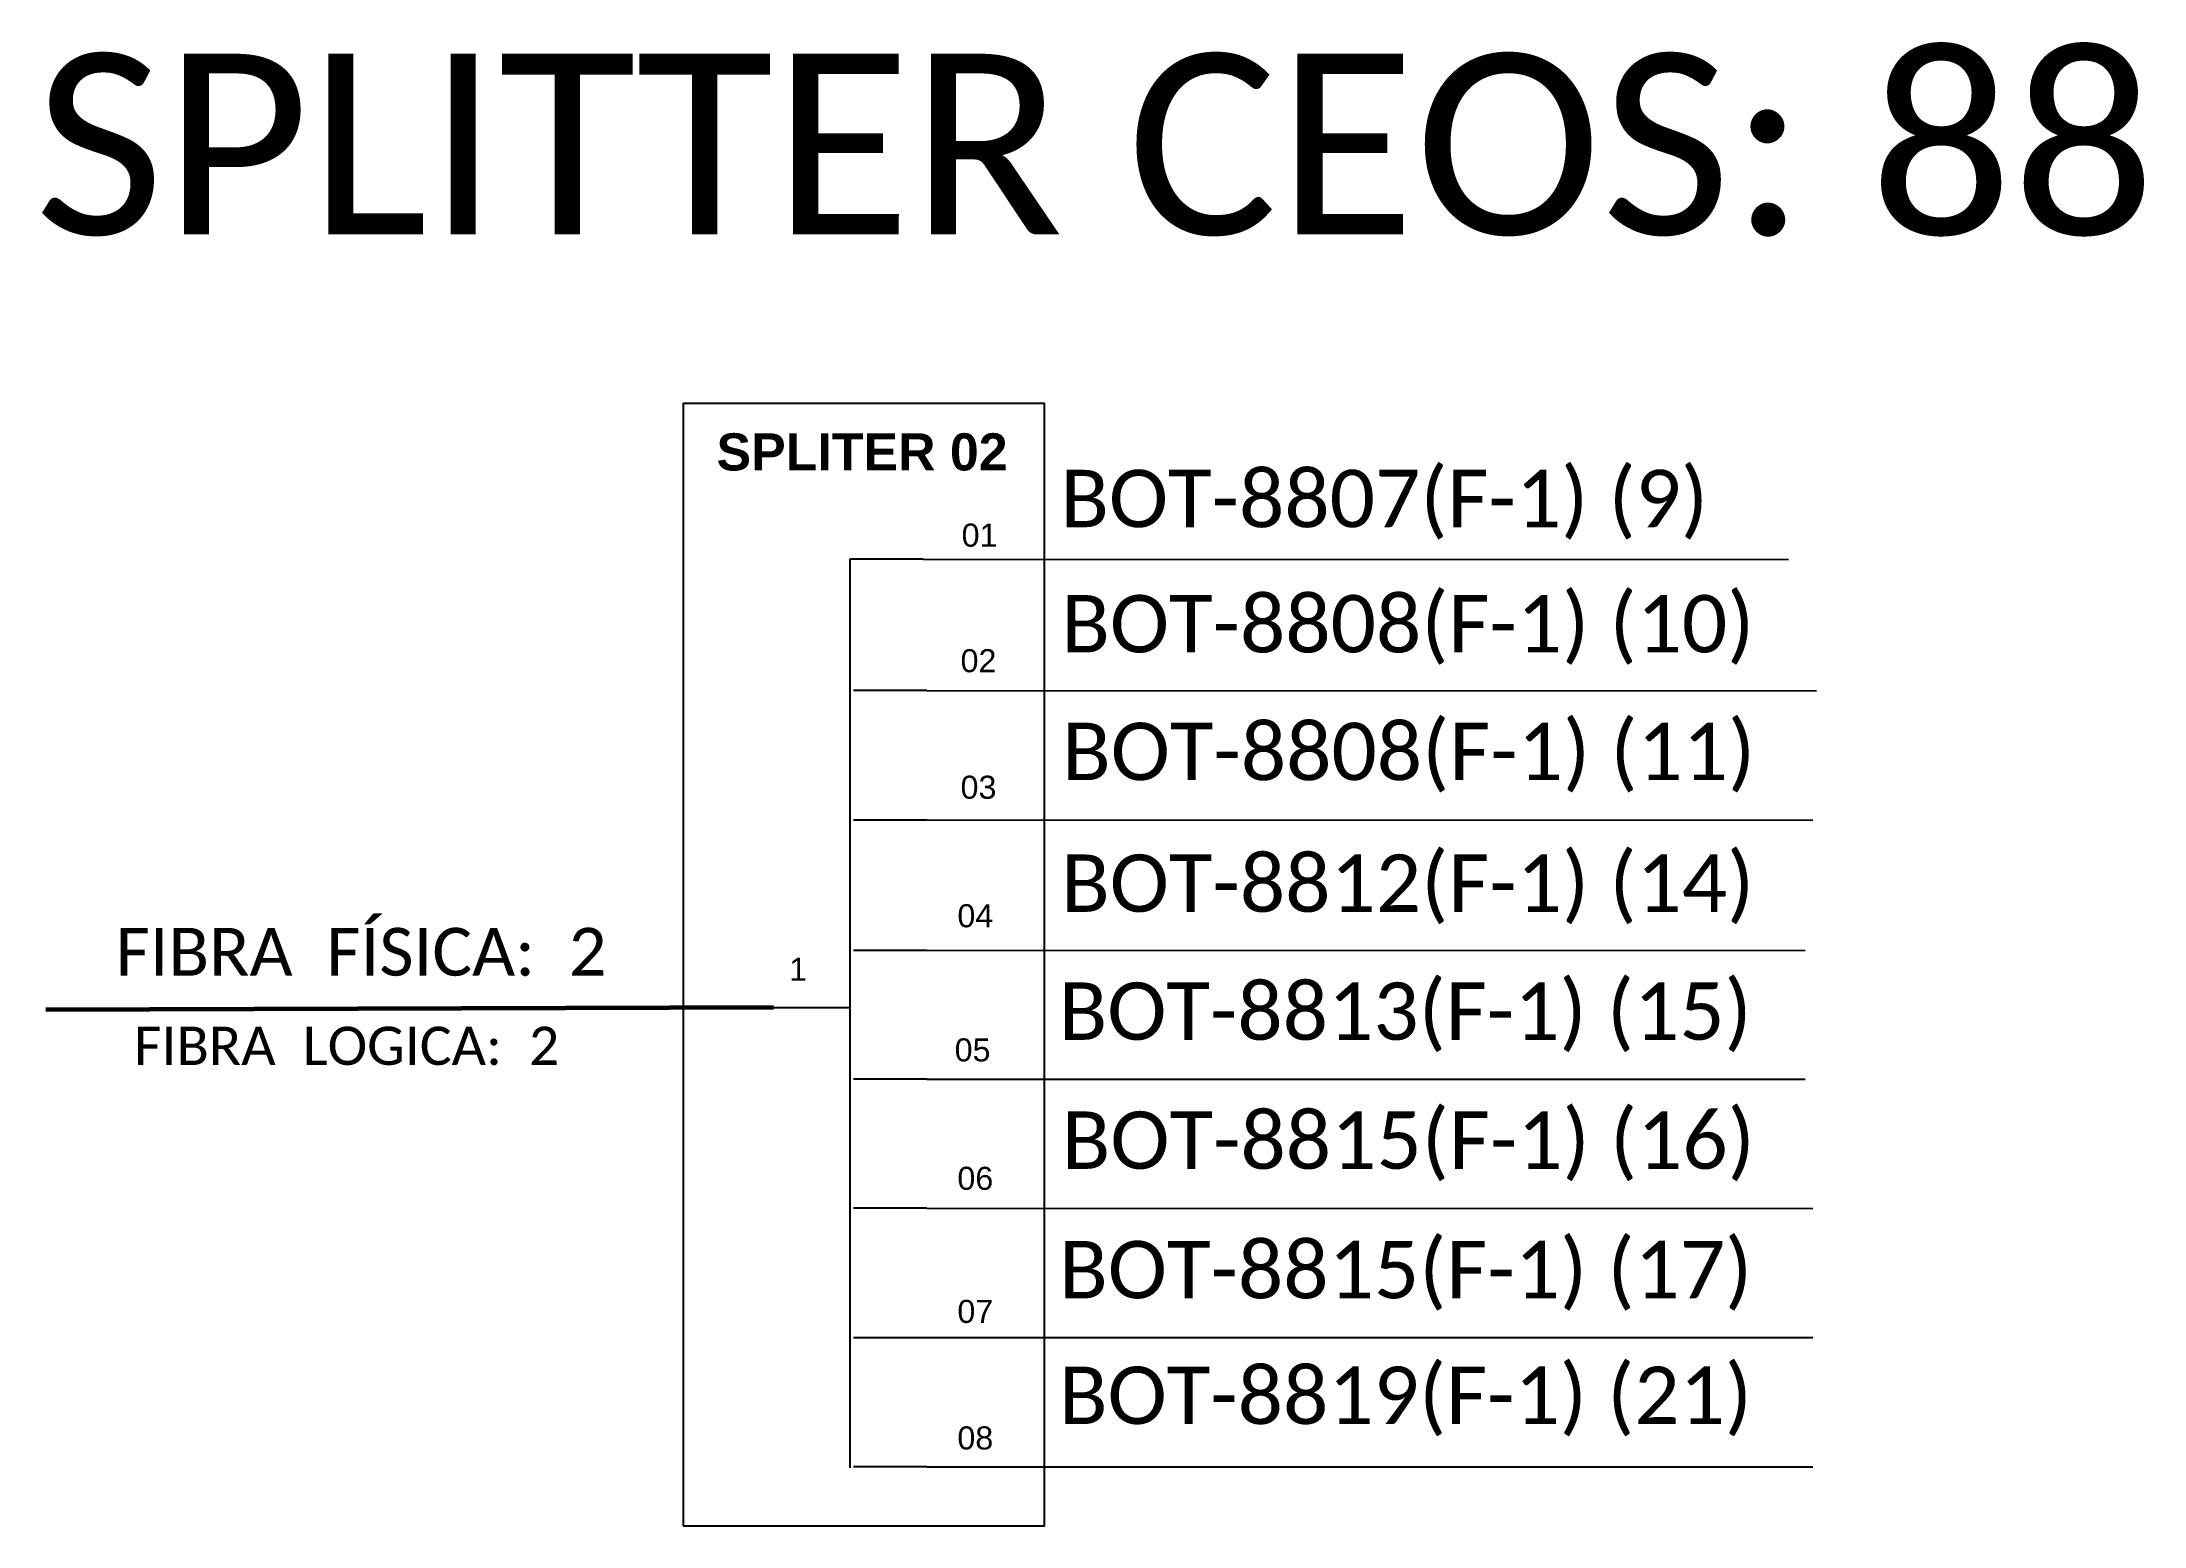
# Model space of a CAD drawing. Header units: metres. Extents: x -36 to 587728, y -8 to 9716578.
# Drawn here: x 587444.5 to 587538.2, y 9716512.2 to 9716578.3 of the extents above; entities that cross this region are included whole.
import ezdxf

# ---------------------------------------------------------------- set-up
doc = ezdxf.new("R2010")
doc.units = ezdxf.units.M
doc.header["$LTSCALE"] = 0.5
doc.header["$MEASUREMENT"] = 0
doc.layers.add('texto', color=255, linetype='Continuous')
doc.layers.add('UNIFILAR', color=7, linetype='Continuous')
doc.styles.get("Standard").update_dxf_attribs({"font": 'arial.ttf'})

msp = doc.modelspace()

# ---------------------------------------------------------------- texts
at = {"layer": 'texto'}
for s, insert, char_height, width, attachment_point in [('\\C7;\\fCalibri|b0|i0|c0|p34;SPLITTER CEOS: 88', (587491.442, 9716573.687), 8.04989, 122.67324, 5), ('{\\fArial|b1|i0|c0|p34;\\C10;SPLITER 02}', (587481.07, 9716560.017), 1.65402, 15.48664, 5), ('\\C7;\\fCalibri|b0|i0|c0|p34;BOT-8807(F-1) (9)', (587489.901, 9716559.231), 2.5558, 78.40037, 1), ('\\C7;\\fArial|b0|i0|;\\H1.0273588255048;01 ', (587486.305, 9716556.314), 1.65402, 3.31707, 5), ('\\C7;\\fCalibri|b0|i0|c0|p34;BOT-8808(F-1) (10)', (587489.944, 9716553.654), 2.5558, 67.2676, 1), ('\\C7;\\fArial|b0|i0|;\\H1.0273588255048;02 ', (587486.257, 9716550.723), 1.65402, 3.50153, 5), ('\\C7;\\fCalibri|b0|i0|c0|p34;BOT-8808(F-1) (11)', (587489.982, 9716547.967), 2.5558, 103.99673, 1), ('\\C7;\\fArial|b0|i0|;\\H1.0273588255048;03 ', (587486.257, 9716545.088), 1.65402, 3.21996, 5), ('\\C7;\\fCalibri|b0|i0|c0|p34;BOT-8812(F-1) (14)', (587489.938, 9716542.101), 2.5558, 88.63494, 1), ('\\C7;\\fArial|b0|i0|;\\H1.0273588255048;04 ', (587486.116, 9716539.365), 1.65402, 3.50153, 5), ('\\C7;\\fCalibri|b0|i0|c0|p34;FIBRA  FÍSICA:  2', (587458.749, 9716537.754), 2.12981, 32.19955, 5), ('\\C7;\\fArial|b0|i0|;\\H1.0273588255048;1', (587478.221, 9716536.988), 1.65402, 1.63831, 5), ('\\C7;\\fCalibri|b0|i0|c0|p34;BOT-8813(F-1) (15)', (587489.827, 9716536.401), 2.5558, 85.73123, 1), ('\\C7;\\fCalibri|b0|i0|c0|p34;FIBRA  LOGICA:  2', (587458.105, 9716533.568), 1.70394, 32.19955, 5), ('\\C7;\\fArial|b0|i0|;\\H1.0273588255048;05 ', (587485.995, 9716533.391), 1.65402, 4.30652, 5), ('\\C7;\\fCalibri|b0|i0|c0|p34;BOT-8815(F-1) (16) ', (587489.965, 9716530.656), 2.5558, 81.69022, 1), ('\\C7;\\fArial|b0|i0|;\\H1.0273588255048;06 ', (587486.116, 9716527.671), 1.65402, 3.50153, 5), ('\\C7;\\fCalibri|b0|i0|c0|p34;BOT-8815(F-1) (17)', (587489.851, 9716524.889), 2.5558, 67.30326, 1), ('\\C7;\\fArial|b0|i0|;\\H1.0273588255048;07 ', (587486.116, 9716521.744), 1.65402, 3.50153, 5), ('\\pt66.451;{\\fCalibri|b0|i0|c0|p34;\\C7;BOT-8819(F-1) (21)}', (587489.841, 9716519.292), 2.5558, 77.97638, 1), ('\\C7;\\fArial|b0|i0|;\\H1.0273588255048;08 ', (587486.116, 9716516.109), 1.65402, 3.50153, 5)]:
    msp.add_mtext(s, dxfattribs=dict(at, insert=insert, char_height=char_height, width=width, attachment_point=attachment_point))

# ---------------------------------------------------------------- linework, layer by layer
at = {"color": 7}
msp.add_lwpolyline([(587473.093, 9716512.196), (587489.193, 9716512.196), (587489.193, 9716562.186), (587473.093, 9716562.186)], close=True, dxfattribs=at)
at = {"layer": 'UNIFILAR', "color": 7, "linetype": 'Continuous'}
for p, q in [((587480.518, 9716555.251), (587480.518, 9716514.788)), ((587483.795, 9716555.251), (587480.518, 9716555.251)), ((587483.96, 9716549.396), (587480.684, 9716549.396)), ((587483.96, 9716543.627), (587480.684, 9716543.627)), ((587483.96, 9716537.831), (587480.684, 9716537.831)), ((587477.118, 9716535.287), (587480.504, 9716535.287)), ((587483.96, 9716532.089), (587480.684, 9716532.089)), ((587483.96, 9716526.344), (587480.684, 9716526.344)), ((587483.96, 9716520.578), (587480.684, 9716520.578)), ((587483.96, 9716514.823), (587480.684, 9716514.823))]:
    msp.add_line(p, q, dxfattribs=at)
at = {"layer": 'UNIFILAR', "color": 10, "linetype": 'Continuous'}
for p, q in [((587483.795, 9716555.251), (587522.342, 9716555.239)), ((587483.96, 9716549.396), (587523.597, 9716549.389)), ((587483.96, 9716543.639), (587523.426, 9716543.632)), ((587483.96, 9716537.843), (587523.084, 9716537.831)), ((587483.96, 9716532.101), (587523.084, 9716532.089)), ((587483.96, 9716526.344), (587523.426, 9716526.337)), ((587483.96, 9716520.589), (587523.426, 9716520.582)), ((587483.96, 9716514.835), (587523.426, 9716514.828))]:
    msp.add_line(p, q, dxfattribs=at)
at = {"layer": 'UNIFILAR', "color": 1, "linetype": 'Continuous', "lineweight": 60}
msp.add_line((587477.118, 9716535.287), (587444.708, 9716535.184), dxfattribs=at)

msp.set_redraw_order([(e.dxf.handle, doc.entitydb.next_handle()) for e in msp.query("TEXT MTEXT ATTDEF DIMENSION ARC_DIMENSION")])  # texts and dimensions are drawn at this point

doc.saveas('drawing.dxf')
